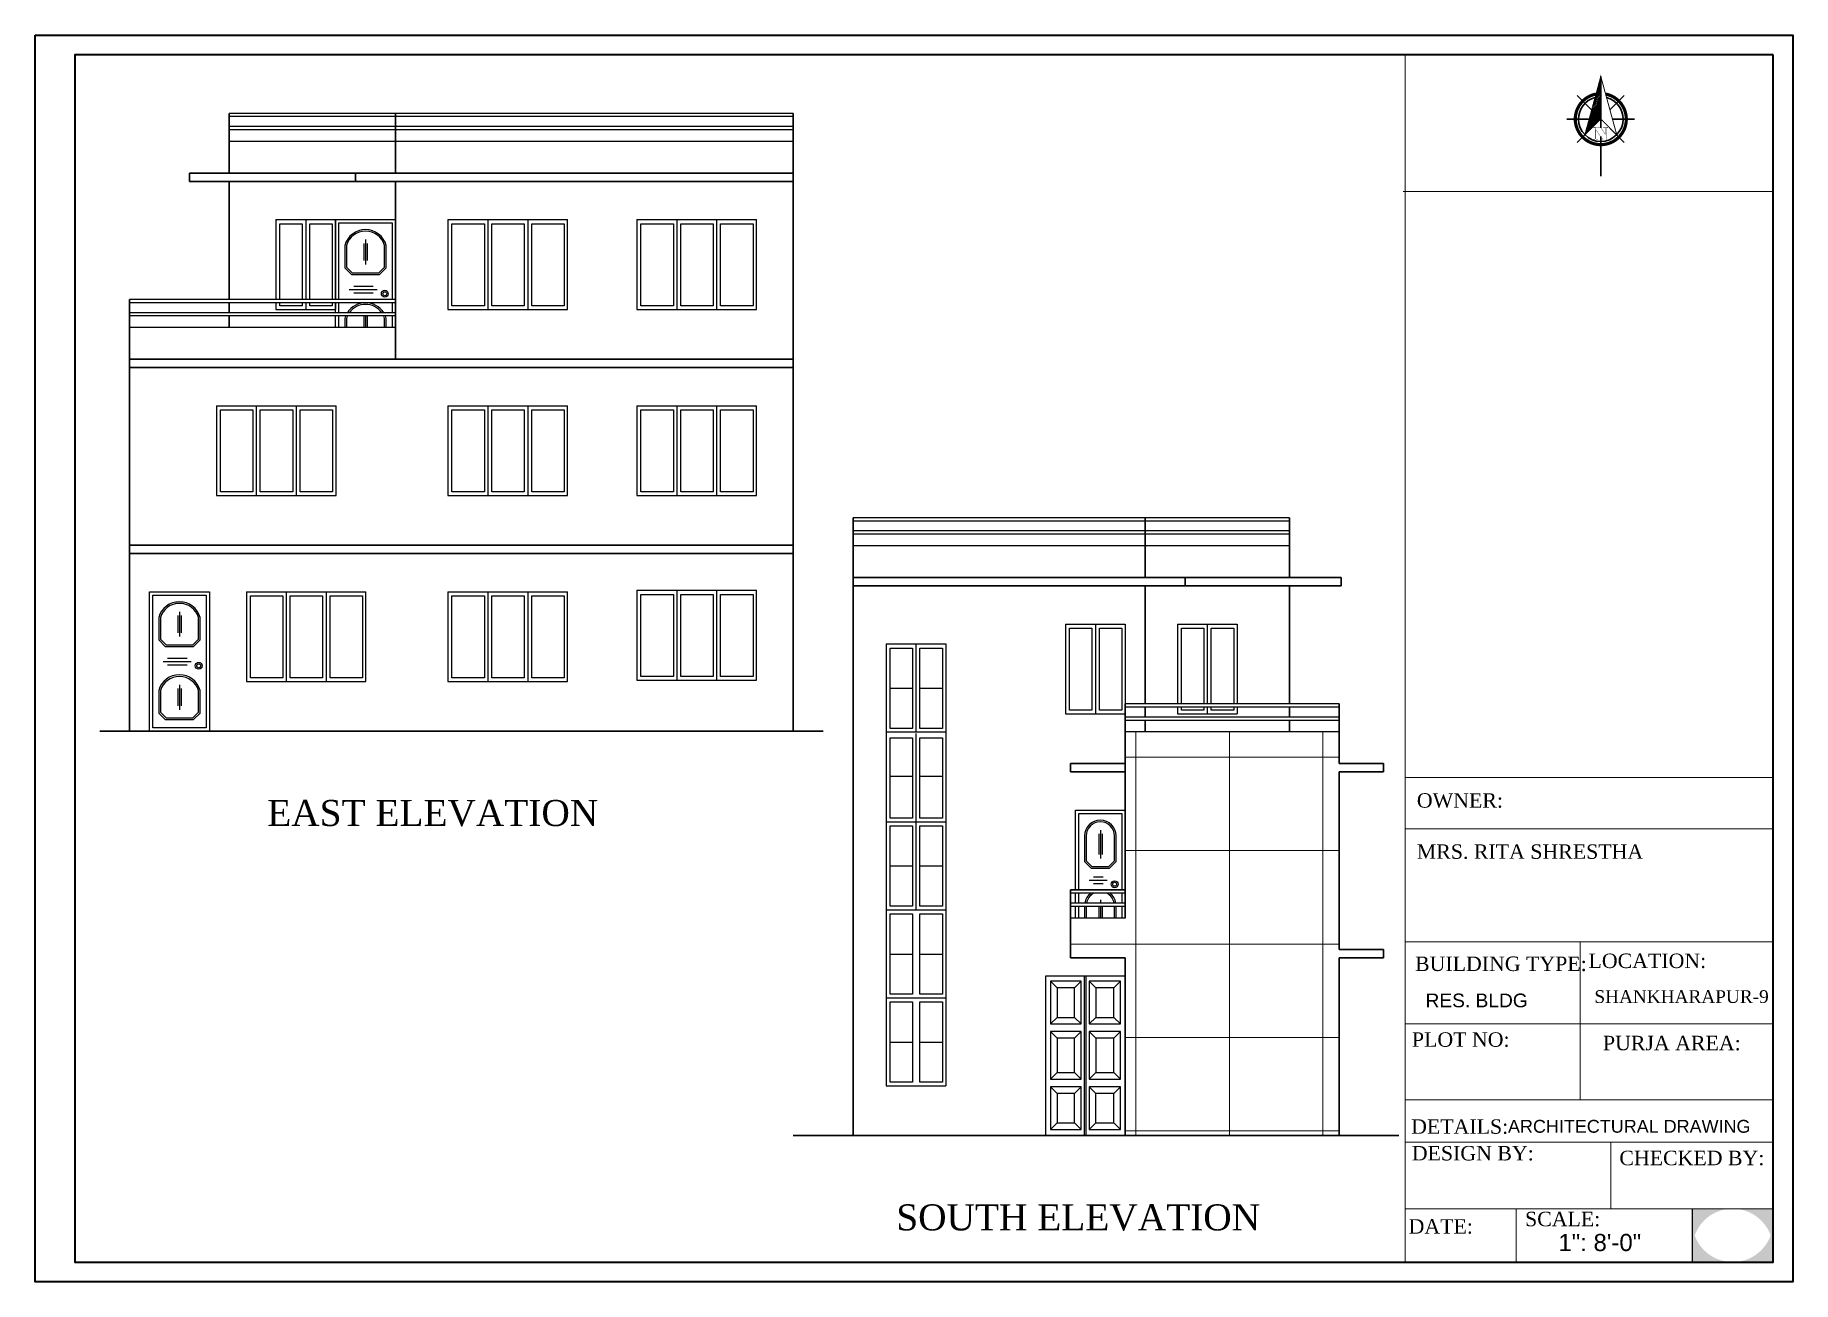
# Model space of a CAD drawing. Header units: inches. Extents: x 45643 to 70559, y -8725 to 1713.
# Drawn here: x 60563 to 61621, y -7782 to -7031 of the extents above; entities that cross this region are included whole.
import ezdxf

# ---------------------------------------------------------------- set-up
doc = ezdxf.new("R2010")
doc.units = ezdxf.units.IN
doc.header["$MEASUREMENT"] = 0
for name, color, linetype, lineweight in [('1', 7, 'Continuous', 25), ('A_hatch', 253, 'Continuous', 5), ('ELEVATION', 6, 'Continuous', 30), ('REBARS', 50, 'Continuous', 20), ('Siteplan', 7, 'Continuous', 30), ('Text', 7, 'Continuous', 9)]:
    doc.layers.add(name, color=color, linetype=linetype, lineweight=lineweight)
doc.layers.add('DIMENTION', color=8, linetype='Continuous')
doc.layers.add('Normal Wall', color=7, linetype='Continuous', lineweight=35, true_color=0xffaf89)
doc.layers.add('Rear Wall', color=7, linetype='Continuous', lineweight=20, true_color=0xd4e480)
doc.styles.get("Standard").update_dxf_attribs({"font": 'times.ttf'})
doc.styles.add('SwissBT', font='swiss.ttf', dxfattribs={"height": 12})

msp = doc.modelspace()

# ---------------------------------------------------------------- texts
at = {"color": 0}
for s, p in [('OWNER:', (61395.012, -7496.368)), ('LOCATION:', (61498.351, -7592.914))]:
    msp.add_text(s, height=8.7044, dxfattribs=at).set_placement(p)
at = {"char_height": 15.677, "width": 236.13134, "attachment_point": 3}
for s, insert in [('{\\fTimes New Roman|b0|i0|c0|p18;EAST ELEVATION}', (60902.272, -7491.727)), ('{\\fTimes New Roman|b0|i0|c0|p18;SOUTH ELEVATION}', (61300.667, -7735.158))]:
    msp.add_mtext(s, dxfattribs=dict(at, insert=insert))
at = {"layer": 'Text', "color": 0}
for s, height, p in [('OWNER:', 8.7044, (61395.012, -7496.368)), ('MRS. RITA SHRESTHA', 8.70441, (61395.012, -7527.172)), ('LOCATION:', 8.7044, (61498.351, -7592.914)), ('CHECKED BY:', 8.70441, (61516.915, -7711.604)), ('CHECKED BY:', 8.70441, (61516.915, -7711.604)), ('DATE:', 8.7044, (61390.054, -7752.803)), ('SCALE:', 8.7044, (61460.144, -7748.338)), ('SCALE:', 8.7044, (61460.144, -7748.338))]:
    msp.add_text(s, height=height, dxfattribs=at).set_placement(p)
at = {"layer": 'Text', "color": 0, "attachment_point": 1}
for s, insert, char_height, width in [('BUILDING TYPE:', (61393.932, -7585.995), 8.70441, 148.55507), ('BUILDING TYPE:', (61393.932, -7585.995), 8.70441, 148.55507), ('PLOT NO: ', (61392.029, -7631.604), 8.7044, 138.02713), ('PLOT NO: ', (61392.029, -7631.604), 8.7044, 138.02713), ('PURJA AREA:', (61507.037, -7633.711), 8.70441, 197.58209), ('PURJA AREA:', (61507.037, -7633.711), 8.70441, 197.58209), ('DETAILS: ', (61391.587, -7683.992), 8.7044, 138.02713), ('DESIGN BY:', (61391.987, -7700.044), 8.7044, 138.02713), ('DESIGN BY:', (61391.987, -7700.044), 8.7044, 138.02713)]:
    msp.add_mtext(s, dxfattribs=dict(at, insert=insert, char_height=char_height, width=width))
at = {"layer": 'Text', "color": 0, "linetype": 'ByBlock', "insert": (61501.882, -7606.262), "char_height": 7.67109, "attachment_point": 1}
msp.add_mtext_dynamic_manual_height_columns('SHANKHARAPUR-9', width=381.03512, gutter_width=1.534, heights=[0], dxfattribs=at)
at = {"layer": 'Text', "color": 0, "insert": (61400.244, -7608.293), "char_height": 8.2555, "width": 163.21422, "attachment_point": 1, "style": 'SwissBT'}
msp.add_mtext('RES. BLDG', dxfattribs=at)
msp.add_mtext('RES. BLDG', dxfattribs=at)
at = {"layer": 'Text', "color": 0, "linetype": 'ByBlock', "insert": (61449.884, -7684.333), "char_height": 7.73955, "width": 268.53223, "attachment_point": 1, "style": 'SwissBT'}
msp.add_mtext('ARCHITECTURAL DRAWING', dxfattribs=at)
at = {"layer": 'Text', "color": 0, "ltscale": 0.5, "insert": (61480.225, -7752.982), "char_height": 10.3194, "width": 127.53441, "attachment_point": 1, "style": 'SwissBT'}
msp.add_mtext('1": 8\'-0"', dxfattribs=at)
msp.add_mtext('1": 8\'-0"', dxfattribs=at)

# ---------------------------------------------------------------- blocks, each defined once
blk = doc.blocks.new('*X1197')
at = {"color": 0}
for p, q in [((145.96, -414.6), (147.62, -412.94)), ((146.16, -413.87), (147.62, -412.41)), ((146.36, -413.14), (147.62, -411.88)), ((146.55, -412.41), (147.62, -411.35)), ((146.75, -411.68), (147.62, -410.82)), ((146.95, -410.95), (147.62, -410.29)), ((147.15, -410.22), (147.62, -409.76)), ((147.35, -409.49), (147.62, -409.23)), ((147.55, -408.76), (147.62, -408.7)), ((143.76, -422.63), (147.62, -418.77)), ((143.96, -421.9), (147.62, -418.24)), ((144.16, -421.17), (147.62, -417.71)), ((144.36, -420.44), (147.62, -417.18)), ((144.56, -419.71), (147.62, -416.65)), ((144.76, -418.98), (147.62, -416.12)), ((144.96, -418.25), (147.62, -415.59)), ((145.16, -417.52), (147.62, -415.06)), ((145.36, -416.79), (147.62, -414.53)), ((145.56, -416.06), (147.62, -414)), ((145.76, -415.33), (147.62, -413.47)), ((142.76, -426.28), (147.62, -421.42)), ((142.96, -425.55), (147.62, -420.89)), ((143.16, -424.82), (147.62, -420.36)), ((143.36, -424.09), (147.62, -419.83)), ((143.56, -423.36), (147.62, -419.3))]:
    blk.add_line(p, q, dxfattribs=at)
blk = doc.blocks.new('NORTH_15')
for p, q in [((-2.87, 2.87), (-7.37, 7.37)), ((0, 3.66), (0, 10.62)), ((2.87, 2.87), (7.37, 7.37)), ((-13.37, 0), (2.72, 0)), ((5.49, 0), (17.83, 0)), ((-2.87, -2.87), (-7.37, -7.37)), ((0, -3.66), (0, -10.62)), ((2.87, -2.87), (7.37, -7.37))]:
    blk.add_line(p, q)
at = {"const_width": 1}
for points in [[(0, -8, 1), (0, 8, 0.359415), (-7.86, 1.52, 1)], [(-7.86, -1.52, 0.359415), (0, -8, 1)]]:
    blk.add_lwpolyline(points, format="xyb", dxfattribs=at)
for points, const_width in [([(4.96, -5.01), (-13.37, 0), (4.9, 5), (0, 0), (4.96, -5.01)], 0.3), ([(5.93, -1.55), (6, -1.55), (6.07, -1.54), (6.13, -1.53), (6.17, -1.52), (6.22, -1.51), (6.26, -1.49), (6.28, -1.47), (6.3, -1.45), (6.32, -1.42), (6.33, -1.39), (6.35, -1.34), (6.36, -1.29), (6.37, -1.23), (6.38, -1.16), (6.38, -1.08), (6.38, -1), (6.54, -1), (6.54, -2.34), (6.38, -2.34), (6.38, -2.3), (6.38, -2.23), (6.38, -2.16), (6.37, -2.09), (6.36, -2.04), (6.35, -1.99), (6.33, -1.95), (6.32, -1.91), (6.3, -1.88), (6.28, -1.86), (6.26, -1.83), (6.22, -1.81), (6.18, -1.8), (6.13, -1.78), (6.07, -1.77), (6.01, -1.76), (5.95, -1.76), (2.66, -1.76), (2.66, -2.34), (2.5, -2.34), (2.5, -0.16), (4.71, 1.44), (3.14, 1.44), (3.07, 1.44), (3, 1.43), (2.94, 1.42), (2.89, 1.41), (2.85, 1.4), (2.81, 1.38), (2.78, 1.36), (2.76, 1.34), (2.74, 1.31), (2.72, 1.27), (2.7, 1.22), (2.69, 1.17), (2.68, 1.11), (2.67, 1.04), (2.66, 0.97), (2.66, 0.89), (2.66, 0.87), (2.5, 0.87), (2.5, 2.21), (2.66, 2.21), (2.66, 2.17), (2.66, 2.09), (2.67, 2.03), (2.68, 1.97), (2.69, 1.91), (2.7, 1.86), (2.71, 1.82), (2.73, 1.78), (2.75, 1.76), (2.77, 1.74), (2.8, 1.72), (2.85, 1.7), (2.89, 1.68), (2.94, 1.67), (3, 1.66), (3.07, 1.66), (3.14, 1.66), (6.54, 1.66), (6.54, 0.75), (3.33, -1.55), (5.93, -1.55), (5.93, -1.55)], 0.1)]:
    blk.add_lwpolyline(points, dxfattribs=dict(const_width=const_width))
for start, end in [(90, 164.973), (270, 90), (195.027, 270)]:
    blk.add_arc((0, 0), 7, start, end)
at = {"rotation": 90}
blk.add_blockref('*X1197', (-421.89, -147.62), dxfattribs=at)
blk = doc.blocks.new('A$C0BDB7EE9')
at = {"layer": 'Siteplan', "xscale": 2.999999999999779, "yscale": 2.999999999999779, "zscale": 2.999999999999779, "rotation": 247.8612575918487}
blk.add_blockref('NORTH_15', (20.2, 49.5), dxfattribs=at)
blk = doc.blocks.new('A$C327B4BBD')
at = {"layer": 'DIMENTION', "ltscale": 0.3, "xscale": 1.171875000000082, "yscale": 1.171875000000082, "zscale": 1.171875000000082, "rotation": 112.1387424081494}
blk.add_blockref('A$C0BDB7EE9', (16.1, 0), dxfattribs=at)

# ---------------------------------------------------------------- hatches: boundary and pattern name
msp.add_hatch(color=0).paths.add_polyline_path([(61609.43, -7737.802), (61585.12, -7737.802, -0.41421356), (61609.43, -7762.112)])
at = {"layer": 'A_hatch', "ltscale": 5}
h = msp.add_hatch(dxfattribs=at)
h.set_pattern_fill('ANSI37', color=11, scale=450, angle=45)
h.set_pattern_definition([(90, (138.407, -7690.99), (-56.25, 0), []), (180, (138.407, -7690.99), (-7e-15, -56.25), [])])
h.paths.add_polyline_path([(61348.213, -7474.813), (61374.873, -7474.813), (61374.873, -7469.813), (61348.213, -7469.813), (61348.213, -7450.813), (61219.497, -7450.813), (61219.497, -7464.813), (61219.497, -7562.813), (61214, -7562.813), (61214, -7562.878), (61213, -7562.878), (61191.497, -7562.825), (61191.497, -7562.878), (61189.497, -7562.878), (61186.497, -7562.813), (61186.497, -7586.813), (61219.497, -7586.813), (61219.497, -7693.813), (61348.213, -7693.813), (61348.213, -7586.813), (61374.873, -7586.813), (61374.873, -7581.813), (61348.213, -7581.813)])
at = {"layer": 'Text'}
for points in [[(61585.12, -7737.802), (61560.81, -7737.802), (61560.81, -7762.112, -0.41421356)], [(61585.12, -7737.802), (61560.81, -7737.802), (61560.81, -7762.112, -0.41421356)], [(61609.43, -7737.802), (61585.12, -7737.802, -0.41421356), (61609.43, -7762.112)], [(61560.81, -7745.618), (61560.81, -7769.928), (61585.12, -7769.928, -0.41421356)], [(61560.81, -7745.618), (61560.81, -7769.928), (61585.12, -7769.928, -0.41421356)], [(61609.43, -7745.618, -0.41421356), (61585.12, -7769.928), (61609.43, -7769.928)], [(61609.43, -7745.618, -0.41421356), (61585.12, -7769.928), (61609.43, -7769.928)]]:
    msp.add_hatch(color=0, dxfattribs=at).paths.add_polyline_path(points)

# ---------------------------------------------------------------- linework, layer by layer
at = {"color": 5}
for p, q in [((60708.186, -7142.381), (60744.186, -7142.381)), ((60708.186, -7142.381), (60708.186, -7190.381)), ((60726.186, -7142.381), (60726.186, -7190.381)), ((60744.186, -7142.381), (60744.186, -7190.381)), ((60811.801, -7142.381), (60883.801, -7142.381)), ((60811.801, -7142.381), (60811.801, -7196.381)), ((60835.801, -7142.381), (60835.801, -7196.381)), ((60859.801, -7142.381), (60859.801, -7196.381)), ((60883.801, -7196.381), (60883.801, -7142.381)), ((60925.551, -7142.381), (60997.551, -7142.381)), ((60925.551, -7142.381), (60925.551, -7196.381)), ((60949.551, -7142.381), (60949.551, -7196.381)), ((60973.551, -7142.381), (60973.551, -7196.381)), ((60997.551, -7196.381), (60997.551, -7142.381)), ((60708.186, -7192.381), (60708.186, -7196.381)), ((60726.186, -7192.381), (60726.186, -7196.381)), ((60744.186, -7192.381), (60744.186, -7196.381)), ((60708.186, -7196.381), (60744.186, -7196.381)), ((60811.801, -7196.381), (60883.801, -7196.381)), ((60925.551, -7196.381), (60997.551, -7196.381)), ((60672.454, -7254.381), (60744.454, -7254.381)), ((60672.454, -7254.381), (60672.454, -7308.381)), ((60696.454, -7254.381), (60696.454, -7308.381)), ((60720.454, -7254.381), (60720.454, -7308.381)), ((60744.454, -7308.381), (60744.454, -7254.381)), ((60811.801, -7254.381), (60883.801, -7254.381)), ((60811.801, -7254.381), (60811.801, -7308.381)), ((60835.801, -7254.381), (60835.801, -7308.381)), ((60859.801, -7254.381), (60859.801, -7308.381)), ((60883.801, -7308.381), (60883.801, -7254.381)), ((60925.551, -7254.381), (60997.551, -7254.381)), ((60925.551, -7254.381), (60925.551, -7308.381)), ((60949.551, -7254.381), (60949.551, -7308.381)), ((60973.551, -7254.381), (60973.551, -7308.381)), ((60997.551, -7308.381), (60997.551, -7254.381)), ((60672.454, -7308.381), (60744.454, -7308.381)), ((60811.801, -7308.381), (60883.801, -7308.381)), ((60925.551, -7308.381), (60997.551, -7308.381)), ((60690.454, -7366.381), (60762.454, -7366.381)), ((60690.454, -7366.381), (60690.454, -7420.381)), ((60714.454, -7366.381), (60714.454, -7420.381)), ((60738.454, -7366.381), (60738.454, -7420.381)), ((60762.454, -7420.381), (60762.454, -7366.381)), ((60811.801, -7366.381), (60883.801, -7366.381)), ((60811.801, -7366.381), (60811.801, -7420.381)), ((60835.801, -7366.381), (60835.801, -7420.381)), ((60859.801, -7366.381), (60859.801, -7420.381)), ((60883.801, -7420.381), (60883.801, -7366.381)), ((60925.551, -7365.519), (60997.551, -7365.519)), ((60925.551, -7365.519), (60925.551, -7419.519)), ((60949.551, -7365.519), (60949.551, -7419.519)), ((60973.551, -7365.519), (60973.551, -7419.519)), ((60997.551, -7419.519), (60997.551, -7365.519)), ((61183.497, -7385.813), (61219.497, -7385.813)), ((61183.497, -7385.813), (61183.497, -7439.813)), ((61201.497, -7385.813), (61201.497, -7439.813)), ((61219.497, -7385.813), (61219.497, -7439.813)), ((61250.894, -7385.813), (61286.894, -7385.813)), ((61250.894, -7385.813), (61250.894, -7433.813)), ((61268.894, -7385.813), (61268.894, -7433.813)), ((61286.894, -7385.813), (61286.894, -7433.813)), ((61075.497, -7397.813), (61093.497, -7397.813)), ((61075.497, -7397.813), (61094.497, -7397.813)), ((61075.497, -7397.813), (61111.497, -7397.813)), ((61075.497, -7397.813), (61075.497, -7486.813)), ((61093.497, -7397.813), (61093.497, -7450.813)), ((61111.497, -7397.813), (61111.497, -7486.813)), ((60690.454, -7420.381), (60762.454, -7420.381)), ((60811.801, -7420.381), (60883.801, -7420.381)), ((60925.551, -7419.519), (60997.551, -7419.519)), ((61077.899, -7424.47), (61091.434, -7424.47)), ((61095.899, -7424.47), (61109.434, -7424.47)), ((61250.894, -7435.813), (61250.894, -7439.813)), ((61268.894, -7435.813), (61268.894, -7439.813)), ((61286.894, -7435.813), (61286.894, -7439.813)), ((61183.497, -7439.813), (61219.497, -7439.813)), ((61250.894, -7439.813), (61286.894, -7439.813)), ((61075.497, -7450.813), (61111.497, -7450.813)), ((61093.497, -7451.813), (61093.497, -7486.813)), ((61077.899, -7477.47), (61091.434, -7477.47)), ((61095.899, -7477.47), (61109.434, -7477.47)), ((61075.497, -7486.813), (61075.497, -7505.813)), ((61093.497, -7486.813), (61093.497, -7504.813)), ((61111.497, -7486.813), (61111.497, -7505.813)), ((61075.497, -7504.813), (61111.497, -7504.813)), ((61075.497, -7504.813), (61075.497, -7663.813)), ((61093.497, -7504.813), (61093.497, -7557.813)), ((61111.497, -7504.813), (61111.497, -7663.813)), ((61077.899, -7531.47), (61091.434, -7531.47)), ((61095.899, -7531.47), (61109.434, -7531.47)), ((61075.497, -7557.813), (61111.497, -7557.813)), ((61077.899, -7584.47), (61091.434, -7584.47)), ((61095.899, -7584.47), (61109.434, -7584.47)), ((61075.497, -7610.813), (61111.497, -7610.813)), ((61077.899, -7637.47), (61091.434, -7637.47)), ((61095.899, -7637.47), (61109.434, -7637.47)), ((61075.497, -7663.813), (61111.497, -7663.813))]:
    msp.add_line(p, q, dxfattribs=at)
at = {"color": 40, "ltscale": 5}
for p, q in [((60749.689, -7157.881), (60749.689, -7171.381)), ((60750.689, -7157.881), (60750.689, -7170.967)), ((60761.189, -7156.706), (60761.189, -7167.056)), ((60762.189, -7154.381), (60762.189, -7169.381)), ((60763.189, -7156.706), (60763.189, -7167.056)), ((60773.689, -7170.967), (60773.689, -7157.881)), ((60774.689, -7171.381), (60774.689, -7157.881)), ((60753.689, -7175.381), (60749.689, -7171.381)), ((60754.104, -7174.381), (60750.689, -7170.967)), ((60770.275, -7174.381), (60773.689, -7170.967)), ((60770.689, -7175.381), (60774.689, -7171.381)), ((60753.689, -7175.381), (60770.689, -7175.381)), ((60753.689, -7175.381), (60770.689, -7175.381)), ((60754.104, -7174.381), (60770.275, -7174.381)), ((60755.057, -7182.459), (60766.868, -7182.459)), ((60752.437, -7184.459), (60769.258, -7184.459)), ((60755.057, -7186.459), (60766.868, -7186.459)), ((60749.689, -7201.881), (60749.689, -7207.381)), ((60750.689, -7201.881), (60750.689, -7207.381)), ((60761.189, -7200.706), (60761.189, -7207.381)), ((60762.189, -7200.381), (60762.189, -7207.381)), ((60763.189, -7200.706), (60763.189, -7207.381)), ((60773.689, -7207.381), (60773.689, -7201.881)), ((60774.689, -7207.381), (60774.689, -7201.881)), ((60637.689, -7381.881), (60637.689, -7395.381)), ((60638.689, -7381.881), (60638.689, -7394.967)), ((60649.189, -7380.706), (60649.189, -7391.056)), ((60650.189, -7378.381), (60650.189, -7393.381)), ((60651.189, -7380.706), (60651.189, -7391.056)), ((60661.689, -7394.967), (60661.689, -7381.881)), ((60662.689, -7395.381), (60662.689, -7381.881)), ((60641.689, -7399.381), (60637.689, -7395.381)), ((60642.104, -7398.381), (60638.689, -7394.967)), ((60658.275, -7398.381), (60661.689, -7394.967)), ((60658.689, -7399.381), (60662.689, -7395.381)), ((60641.689, -7399.381), (60658.689, -7399.381)), ((60641.689, -7399.381), (60658.689, -7399.381)), ((60642.104, -7398.381), (60658.275, -7398.381)), ((60640.437, -7408.459), (60657.258, -7408.459)), ((60643.057, -7406.459), (60654.868, -7406.459)), ((60643.057, -7410.459), (60654.868, -7410.459)), ((60637.689, -7425.881), (60637.689, -7439.381)), ((60638.689, -7425.881), (60638.689, -7438.967)), ((60649.189, -7424.706), (60649.189, -7435.056)), ((60650.189, -7422.381), (60650.189, -7437.381)), ((60651.189, -7424.706), (60651.189, -7435.056)), ((60661.689, -7438.967), (60661.689, -7425.881)), ((60662.689, -7439.381), (60662.689, -7425.881)), ((60641.689, -7443.381), (60637.689, -7439.381)), ((60642.104, -7442.381), (60638.689, -7438.967)), ((60641.689, -7443.381), (60658.689, -7443.381)), ((60641.689, -7443.381), (60658.689, -7443.381)), ((60642.104, -7442.381), (60658.275, -7442.381)), ((60658.275, -7442.381), (60661.689, -7438.967)), ((60658.689, -7443.381), (60662.689, -7439.381)), ((61204.5, -7509.878), (61204.5, -7526.878)), ((61195, -7513.378), (61195, -7528.878)), ((61196, -7513.378), (61196, -7528.463)), ((61203.5, -7512.202), (61203.5, -7524.553)), ((61205.5, -7512.202), (61205.5, -7524.553)), ((61213, -7528.463), (61213, -7513.378)), ((61214, -7528.878), (61214, -7513.378)), ((61199, -7532.878), (61195, -7528.878)), ((61199.414, -7531.878), (61196, -7528.463)), ((61199, -7532.878), (61210, -7532.878)), ((61199, -7532.878), (61210, -7532.878)), ((61199.414, -7531.878), (61209.586, -7531.878)), ((61209.586, -7531.878), (61213, -7528.463)), ((61210, -7532.878), (61214, -7528.878)), ((61197.747, -7539.955), (61208.569, -7539.955)), ((61200.368, -7537.955), (61206.179, -7537.955)), ((61200.368, -7541.955), (61206.179, -7541.955)), ((61204.5, -7551.878), (61204.5, -7553.878)), ((61195, -7555.878), (61195, -7556.878)), ((61195, -7555.878), (61195, -7562.878)), ((61196, -7555.878), (61196, -7556.878)), ((61196, -7555.878), (61196, -7562.878)), ((61203.5, -7555.878), (61203.5, -7556.878)), ((61203.5, -7555.878), (61203.5, -7562.878)), ((61204.5, -7555.878), (61204.5, -7556.878)), ((61204.5, -7555.878), (61204.5, -7562.878)), ((61205.5, -7555.878), (61205.5, -7556.878)), ((61205.5, -7555.878), (61205.5, -7562.878)), ((61213, -7562.878), (61213, -7555.878)), ((61213, -7556.878), (61213, -7555.878)), ((61214, -7562.878), (61214, -7555.878)), ((61214, -7556.878), (61214, -7555.878)), ((61219.497, -7597.813), (61171.497, -7597.813)), ((61171.497, -7597.813), (61171.497, -7693.813)), ((61174.534, -7600.915), (61174.534, -7626.599)), ((61174.534, -7600.915), (61178.477, -7604.858)), ((61192.885, -7600.915), (61174.534, -7600.915)), ((61178.477, -7604.858), (61178.477, -7622.656)), ((61188.942, -7604.858), (61178.477, -7604.858)), ((61192.885, -7600.915), (61188.942, -7604.858)), ((61188.942, -7622.656), (61188.942, -7604.858)), ((61192.885, -7626.599), (61192.885, -7600.915)), ((61194.787, -7597.813), (61194.787, -7693.813)), ((61195.787, -7597.813), (61195.787, -7693.813)), ((61197.775, -7600.915), (61197.775, -7626.599)), ((61197.775, -7600.915), (61201.717, -7604.858)), ((61216.546, -7600.915), (61197.775, -7600.915)), ((61201.717, -7604.858), (61201.717, -7622.656)), ((61212.603, -7604.858), (61201.717, -7604.858)), ((61216.546, -7600.915), (61212.603, -7604.858)), ((61212.603, -7622.656), (61212.603, -7604.858)), ((61216.546, -7626.599), (61216.546, -7600.915)), ((61219.497, -7597.813), (61219.497, -7693.813)), ((61178.477, -7622.656), (61174.534, -7626.599)), ((61174.534, -7626.599), (61192.885, -7626.599)), ((61178.477, -7622.656), (61188.942, -7622.656)), ((61188.942, -7622.656), (61192.885, -7626.599)), ((61201.717, -7622.656), (61197.775, -7626.599)), ((61197.775, -7626.599), (61216.546, -7626.599)), ((61201.717, -7622.656), (61212.603, -7622.656)), ((61212.603, -7622.656), (61216.546, -7626.599)), ((61174.534, -7631.199), (61174.534, -7659.832)), ((61174.534, -7631.199), (61178.477, -7635.142)), ((61192.885, -7631.199), (61174.534, -7631.199)), ((61178.477, -7635.142), (61178.477, -7655.889)), ((61188.942, -7635.142), (61178.477, -7635.142)), ((61192.885, -7631.199), (61188.942, -7635.142)), ((61188.942, -7655.889), (61188.942, -7635.142)), ((61192.885, -7659.832), (61192.885, -7631.199)), ((61197.775, -7631.199), (61197.775, -7659.832)), ((61197.775, -7631.199), (61201.717, -7635.142)), ((61216.546, -7631.199), (61197.775, -7631.199)), ((61201.717, -7635.142), (61201.717, -7655.889)), ((61212.603, -7635.142), (61201.717, -7635.142)), ((61216.546, -7631.199), (61212.603, -7635.142)), ((61212.603, -7655.889), (61212.603, -7635.142)), ((61216.546, -7659.832), (61216.546, -7631.199)), ((61178.477, -7655.889), (61174.534, -7659.832)), ((61174.534, -7659.832), (61192.885, -7659.832)), ((61178.477, -7655.889), (61188.942, -7655.889)), ((61188.942, -7655.889), (61192.885, -7659.832)), ((61201.717, -7655.889), (61197.775, -7659.832)), ((61197.775, -7659.832), (61216.546, -7659.832)), ((61201.717, -7655.889), (61212.603, -7655.889)), ((61212.603, -7655.889), (61216.546, -7659.832)), ((61174.534, -7664.432), (61174.534, -7690.115)), ((61174.534, -7664.432), (61178.477, -7668.375)), ((61192.885, -7664.432), (61174.534, -7664.432)), ((61178.477, -7668.375), (61178.477, -7686.173)), ((61188.942, -7668.375), (61178.477, -7668.375)), ((61192.885, -7664.432), (61188.942, -7668.375)), ((61188.942, -7686.173), (61188.942, -7668.375)), ((61192.885, -7690.115), (61192.885, -7664.432)), ((61197.775, -7664.432), (61197.775, -7690.115)), ((61197.775, -7664.432), (61201.717, -7668.375)), ((61216.546, -7664.432), (61197.775, -7664.432)), ((61212.603, -7668.375), (61201.717, -7668.375)), ((61201.717, -7686.173), (61201.717, -7668.375)), ((61216.546, -7664.432), (61212.603, -7668.375)), ((61212.603, -7686.173), (61212.603, -7668.375)), ((61216.546, -7690.115), (61216.546, -7664.432)), ((61178.477, -7686.173), (61174.534, -7690.115)), ((61174.534, -7690.115), (61192.885, -7690.115)), ((61178.477, -7686.173), (61188.942, -7686.173)), ((61188.942, -7686.173), (61192.885, -7690.115)), ((61201.717, -7686.173), (61197.775, -7690.115)), ((61197.775, -7690.115), (61216.546, -7690.115)), ((61201.717, -7686.173), (61212.603, -7686.173)), ((61212.603, -7686.173), (61216.546, -7690.115)), ((61171.497, -7693.813), (61219.497, -7693.813)), ((61219.497, -7693.813), (61171.917, -7693.813))]:
    msp.add_line(p, q, dxfattribs=at)
at = {"color": 0}
msp.add_line((61560.81, -7737.802), (61560.81, -7769.928), dxfattribs=at)
msp.add_line((61560.81, -7737.802), (61560.81, -7769.928), dxfattribs=at)
at = {"color": 5}
for points in [[(60710.588, -7190.381), (60710.588, -7144.839), (60724.124, -7144.839), (60724.124, -7190.381)], [(60728.588, -7190.381), (60728.588, -7144.839), (60742.124, -7144.839), (60742.124, -7190.381)], [(60724.124, -7192.381), (60724.124, -7194.239), (60710.588, -7194.239), (60710.588, -7192.381)], [(60742.124, -7192.381), (60742.124, -7194.239), (60728.588, -7194.239), (60728.588, -7192.381)], [(61253.296, -7433.813), (61253.296, -7388.27), (61266.831, -7388.27), (61266.831, -7433.813)], [(61271.296, -7433.813), (61271.296, -7388.27), (61284.831, -7388.27), (61284.831, -7433.813)], [(61266.831, -7435.813), (61266.831, -7437.67), (61253.296, -7437.67), (61253.296, -7435.813)], [(61284.831, -7435.813), (61284.831, -7437.67), (61271.296, -7437.67), (61271.296, -7435.813)], [(61077.899, -7486.813), (61077.899, -7454.27), (61091.434, -7454.27), (61091.434, -7486.813)], [(61095.899, -7486.813), (61095.899, -7454.27), (61109.434, -7454.27), (61109.434, -7486.813)], [(61091.434, -7486.813), (61091.434, -7502.67), (61077.899, -7502.67), (61077.899, -7486.813)], [(61109.434, -7486.813), (61109.434, -7502.67), (61095.899, -7502.67), (61095.899, -7486.813)]]:
    msp.add_lwpolyline(points, dxfattribs=at)
for points in [[(60814.202, -7144.839), (60833.738, -7144.839), (60833.738, -7194.239), (60814.202, -7194.239)], [(60838.202, -7144.839), (60857.738, -7144.839), (60857.738, -7194.239), (60838.202, -7194.239)], [(60862.202, -7144.839), (60881.738, -7144.839), (60881.738, -7194.239), (60862.202, -7194.239)], [(60927.953, -7144.839), (60947.488, -7144.839), (60947.488, -7194.239), (60927.953, -7194.239)], [(60951.953, -7144.839), (60971.488, -7144.839), (60971.488, -7194.239), (60951.953, -7194.239)], [(60975.953, -7144.839), (60995.488, -7144.839), (60995.488, -7194.239), (60975.953, -7194.239)], [(60674.856, -7256.839), (60694.391, -7256.839), (60694.391, -7306.239), (60674.856, -7306.239)], [(60698.856, -7256.839), (60718.391, -7256.839), (60718.391, -7306.239), (60698.856, -7306.239)], [(60722.856, -7256.839), (60742.391, -7256.839), (60742.391, -7306.239), (60722.856, -7306.239)], [(60814.202, -7256.839), (60833.738, -7256.839), (60833.738, -7306.239), (60814.202, -7306.239)], [(60838.202, -7256.839), (60857.738, -7256.839), (60857.738, -7306.239), (60838.202, -7306.239)], [(60862.202, -7256.839), (60881.738, -7256.839), (60881.738, -7306.239), (60862.202, -7306.239)], [(60927.953, -7256.839), (60947.488, -7256.839), (60947.488, -7306.239), (60927.953, -7306.239)], [(60951.953, -7256.839), (60971.488, -7256.839), (60971.488, -7306.239), (60951.953, -7306.239)], [(60975.953, -7256.839), (60995.488, -7256.839), (60995.488, -7306.239), (60975.953, -7306.239)], [(60692.856, -7368.839), (60712.391, -7368.839), (60712.391, -7418.239), (60692.856, -7418.239)], [(60716.856, -7368.839), (60736.391, -7368.839), (60736.391, -7418.239), (60716.856, -7418.239)], [(60740.856, -7368.839), (60760.391, -7368.839), (60760.391, -7418.239), (60740.856, -7418.239)], [(60814.202, -7368.839), (60833.738, -7368.839), (60833.738, -7418.239), (60814.202, -7418.239)], [(60838.202, -7368.839), (60857.738, -7368.839), (60857.738, -7418.239), (60838.202, -7418.239)], [(60862.202, -7368.839), (60881.738, -7368.839), (60881.738, -7418.239), (60862.202, -7418.239)], [(60927.953, -7367.976), (60947.488, -7367.976), (60947.488, -7417.376), (60927.953, -7417.376)], [(60951.953, -7367.976), (60971.488, -7367.976), (60971.488, -7417.376), (60951.953, -7417.376)], [(60975.953, -7367.976), (60995.488, -7367.976), (60995.488, -7417.376), (60975.953, -7417.376)], [(61185.899, -7388.27), (61199.434, -7388.27), (61199.434, -7437.67), (61185.899, -7437.67)], [(61203.899, -7388.27), (61217.434, -7388.27), (61217.434, -7437.67), (61203.899, -7437.67)], [(61077.899, -7400.27), (61091.434, -7400.27), (61091.434, -7448.67), (61077.899, -7448.67)], [(61095.899, -7400.27), (61109.434, -7400.27), (61109.434, -7448.67), (61095.899, -7448.67)], [(61077.899, -7507.27), (61091.434, -7507.27), (61091.434, -7555.67), (61077.899, -7555.67)], [(61095.899, -7507.27), (61109.434, -7507.27), (61109.434, -7555.67), (61095.899, -7555.67)], [(61077.899, -7560.27), (61091.434, -7560.27), (61091.434, -7608.67), (61077.899, -7608.67)], [(61095.899, -7560.27), (61109.434, -7560.27), (61109.434, -7608.67), (61095.899, -7608.67)], [(61077.899, -7613.27), (61091.434, -7613.27), (61091.434, -7661.67), (61077.899, -7661.67)], [(61095.899, -7613.27), (61109.434, -7613.27), (61109.434, -7661.67), (61095.899, -7661.67)]]:
    msp.add_lwpolyline(points, close=True, dxfattribs=at)
at = {"color": 40, "ltscale": 5}
for centre, radius, start, end in [((60762.189, -7161.355), 12.974, 15.530332, 164.469668), ((60762.189, -7161.411), 12.029, 17.061531, 162.938469), ((60762.189, -7205.355), 12.974, 32.515337, 147.484663), ((60762.189, -7205.411), 12.029, 35.75723, 144.24277), ((60762.189, -7205.355), 12.974, 157.457592, 164.469668), ((60762.189, -7205.411), 12.029, 155.285757, 162.938469), ((60762.189, -7205.411), 12.029, 17.061531, 24.714243), ((60762.189, -7205.355), 12.974, 15.530332, 22.542408), ((60650.189, -7385.355), 12.974, 15.530332, 164.469668), ((60650.189, -7385.411), 12.029, 17.061531, 162.938469), ((60650.189, -7429.355), 12.974, 15.530332, 164.469668), ((60650.189, -7429.411), 12.029, 17.061531, 162.938469), ((61204.5, -7513.378), 9.5, 0, 180), ((61204.5, -7513.378), 8.5, 0, 180), ((61204.5, -7555.378), 9.5, 127.863646, 170.91528), ((61204.5, -7555.378), 8.5, 118.072487, 169.835751), ((61204.5, -7555.378), 9.5, 127.863646, 136.826449), ((61204.5, -7555.378), 8.5, 118.072487, 130.119167), ((61204.5, -7555.378), 8.5, 10.164249, 61.927513), ((61204.5, -7555.378), 8.5, 49.880833, 61.927513), ((61204.5, -7555.378), 9.5, 9.08472, 52.136354), ((61204.5, -7555.378), 9.5, 43.173551, 52.136354)]:
    msp.add_arc(centre, radius, start, end, dxfattribs=at)
at = {"layer": '1', "color": 11, "ltscale": 5}
for p, q in [((61019.687, -7078.381), (60680.186, -7078.381)), ((61019.687, -7080.381), (60680.186, -7080.381)), ((61019.687, -7086.381), (60680.186, -7086.381)), ((61019.687, -7088.381), (60680.186, -7088.381)), ((61019.687, -7095.381), (60680.186, -7095.381)), ((60780.186, -7190.381), (60620.186, -7190.381)), ((60780.186, -7192.381), (60620.186, -7192.381)), ((60780.186, -7198.381), (60620.186, -7198.381)), ((60780.186, -7200.381), (60620.186, -7200.381)), ((60780.186, -7207.381), (60620.186, -7207.381)), ((61318.291, -7321.813), (61055.691, -7321.813)), ((61318.291, -7323.813), (61055.691, -7323.813)), ((61318.291, -7329.813), (61055.691, -7329.813)), ((61318.291, -7331.813), (61055.691, -7331.813)), ((61318.291, -7338.813), (61055.691, -7338.813)), ((61348.213, -7433.813), (61219.497, -7433.813)), ((61348.213, -7435.813), (61219.497, -7435.813)), ((61348.213, -7441.813), (61219.497, -7441.813)), ((61348.213, -7443.813), (61219.497, -7443.813)), ((61348.213, -7450.813), (61219.497, -7450.813)), ((61219.497, -7545.813), (61186.497, -7545.813)), ((61219.497, -7547.813), (61186.497, -7547.813)), ((61219.497, -7553.813), (61186.497, -7553.813)), ((61219.497, -7555.813), (61186.497, -7555.813)), ((61219.497, -7562.813), (61186.497, -7562.813))]:
    msp.add_line(p, q, dxfattribs=at)
at = {"layer": '1', "color": 2, "ltscale": 5}
for points in [[(60744.186, -7190.381), (60744.186, -7142.381), (60780.186, -7142.381), (60780.186, -7207.381)], [(60746.186, -7190.381), (60746.186, -7144.381), (60778.186, -7144.381), (60778.186, -7190.381)], [(60744.186, -7198.381), (60744.186, -7192.381)], [(60746.186, -7198.381), (60746.186, -7192.381)], [(60778.186, -7192.381), (60778.186, -7198.381)], [(60744.186, -7207.381), (60744.186, -7200.381)], [(60746.186, -7207.381), (60746.186, -7200.381)], [(60778.186, -7200.381), (60778.186, -7207.381)], [(61189.497, -7545.878), (61189.497, -7497.878), (61219.497, -7497.878), (61219.497, -7545.878)], [(61191.497, -7545.878), (61191.497, -7499.878), (61217.497, -7499.878), (61217.497, -7545.878)], [(61189.497, -7553.878), (61189.497, -7547.878)], [(61191.497, -7553.878), (61191.497, -7547.878)], [(61191.497, -7548.878), (61191.497, -7547.878)], [(61217.497, -7547.878), (61217.497, -7548.878)], [(61217.497, -7547.878), (61217.497, -7553.878)], [(61219.497, -7547.878), (61219.497, -7553.878)], [(61189.497, -7562.878), (61189.497, -7555.878)], [(61191.497, -7562.878), (61191.497, -7555.878)], [(61191.497, -7556.878), (61191.497, -7555.878)], [(61217.497, -7555.878), (61217.497, -7556.878)], [(61217.497, -7555.878), (61217.497, -7562.878)], [(61219.497, -7555.878), (61219.497, -7562.878)]]:
    msp.add_lwpolyline(points, dxfattribs=at)
for points in [[(60632.186, -7366.381), (60668.186, -7366.381), (60668.186, -7450.381), (60632.186, -7450.381)], [(60634.186, -7368.381), (60666.186, -7368.381), (60666.186, -7448.381), (60634.186, -7448.381)]]:
    msp.add_lwpolyline(points, close=True, dxfattribs=at)
at = {"layer": '1', "color": 21, "ltscale": 5}
for centre, radius in [((60773.806, -7186.976), 2.071), ((60773.806, -7186.976), 1.185), ((60661.806, -7410.976), 2.071), ((60661.806, -7410.976), 1.185), ((61213.117, -7542.473), 2.071), ((61213.117, -7542.473), 1.185)]:
    msp.add_circle(centre, radius, dxfattribs=at)
at = {"layer": 'ELEVATION'}
for p, q in [((60680.186, -7114.381), (60680.186, -7078.381)), ((60780.186, -7114.381), (60780.186, -7078.381)), ((61019.687, -7114.381), (61019.687, -7078.381)), ((60656.186, -7114.381), (61019.687, -7114.381)), ((60656.186, -7119.381), (60656.186, -7114.381)), ((60656.186, -7119.381), (61019.687, -7119.381)), ((60680.186, -7190.381), (60680.186, -7119.381)), ((60756.186, -7119.381), (60756.186, -7114.381)), ((60780.186, -7226.381), (60780.186, -7119.381)), ((61019.687, -7226.381), (61019.687, -7114.381)), ((60620.186, -7231.381), (60620.186, -7190.381)), ((60680.186, -7198.381), (60680.186, -7192.381)), ((60680.186, -7207.381), (60680.186, -7200.381)), ((60620.186, -7226.381), (61019.687, -7226.381)), ((60620.186, -7338.381), (60620.186, -7226.381)), ((60620.186, -7231.381), (61019.687, -7231.381)), ((61019.687, -7338.381), (61019.687, -7226.381)), ((61055.691, -7357.813), (61055.691, -7321.813)), ((61231.497, -7357.813), (61231.497, -7321.813)), ((61318.291, -7357.813), (61318.291, -7321.813)), ((60620.186, -7338.381), (61019.687, -7338.381)), ((60620.186, -7450.381), (60620.186, -7338.381)), ((61019.687, -7450.381), (61019.687, -7338.381)), ((60620.186, -7343.381), (61019.687, -7343.381)), ((61055.691, -7357.813), (61349.44, -7357.813)), ((61055.691, -7469.813), (61055.691, -7357.813)), ((61055.691, -7362.813), (61349.44, -7362.813)), ((61231.497, -7362.813), (61231.497, -7433.813)), ((61255.486, -7357.813), (61255.486, -7362.813)), ((61318.291, -7433.813), (61318.291, -7362.813)), ((61349.44, -7362.813), (61349.44, -7357.813)), ((61219.497, -7562.813), (61219.497, -7433.813)), ((61219.497, -7469.813), (61219.497, -7433.813)), ((61231.497, -7435.813), (61231.497, -7441.813)), ((61318.291, -7441.813), (61318.291, -7435.813)), ((61348.213, -7469.813), (61348.213, -7433.813)), ((61231.497, -7443.813), (61231.497, -7450.813)), ((61318.291, -7450.813), (61318.291, -7443.813)), ((60620.186, -7450.381), (60602.186, -7450.381)), ((60620.186, -7450.381), (61019.687, -7450.381)), ((61019.687, -7450.381), (61037.687, -7450.381)), ((61055.691, -7581.813), (61055.691, -7469.813)), ((61186.497, -7469.813), (61219.497, -7469.813)), ((61186.497, -7469.813), (61186.497, -7474.813)), ((61186.497, -7474.813), (61219.497, -7474.813)), ((61348.213, -7469.813), (61374.873, -7469.813)), ((61374.873, -7474.813), (61348.213, -7474.813)), ((61348.213, -7581.813), (61348.213, -7474.813)), ((61374.873, -7469.813), (61374.873, -7474.813)), ((61186.497, -7581.813), (61186.497, -7545.813)), ((61186.497, -7586.813), (61186.497, -7545.813)), ((61186.497, -7545.813), (61219.497, -7545.813)), ((61055.691, -7693.813), (61055.691, -7581.813)), ((61348.213, -7581.813), (61374.873, -7581.813)), ((61374.873, -7581.813), (61374.873, -7586.813)), ((61186.497, -7586.813), (61219.497, -7586.813)), ((61219.497, -7693.813), (61219.497, -7586.813)), ((61348.213, -7693.813), (61348.213, -7586.813)), ((61374.873, -7586.813), (61348.213, -7586.813)), ((61055.691, -7693.813), (61019.691, -7693.813)), ((61055.691, -7693.813), (61348.213, -7693.813)), ((61348.213, -7693.813), (61384.213, -7693.813))]:
    msp.add_line(p, q, dxfattribs=at)
at = {"layer": 'Normal Wall'}
for points in [[(60563.333, -7031.307), (61621.337, -7031.307), (61621.337, -7781.835), (60563.333, -7781.835)], [(60563.333, -7031.307), (61621.337, -7031.307), (61621.337, -7781.835), (60563.333, -7781.835)], [(61609.43, -7043.214), (60587.147, -7043.214), (60587.147, -7769.928), (61609.43, -7769.928)], [(61609.43, -7043.214), (60587.147, -7043.214), (60587.147, -7769.928), (61609.43, -7769.928)]]:
    msp.add_lwpolyline(points, close=True, dxfattribs=at)
at = {"layer": 'Rear Wall'}
for p, q in [((61388.011, -7487.486), (61388.011, -7043.214)), ((61386.832, -7125.512), (61609.43, -7125.512)), ((61388.011, -7478.222), (61609.43, -7478.222)), ((61388.011, -7478.222), (61609.43, -7478.222)), ((61388.011, -7478.222), (61609.43, -7478.222)), ((61388.011, -7478.222), (61609.43, -7478.222)), ((61388.011, -7509.026), (61609.43, -7509.026)), ((61388.011, -7509.026), (61609.43, -7509.026)), ((61388.011, -7577.084), (61609.43, -7577.084)), ((61388.011, -7577.084), (61609.43, -7577.084)), ((61493.28, -7577.084), (61493.28, -7662.985)), ((61493.28, -7577.084), (61493.28, -7672.249)), ((61388.011, -7626.575), (61609.43, -7626.575)), ((61388.011, -7626.575), (61609.43, -7626.575)), ((61388.011, -7672.249), (61609.43, -7672.249)), ((61388.011, -7697.683), (61609.43, -7697.683)), ((61388.011, -7697.683), (61609.43, -7697.683)), ((61511.859, -7737.802), (61511.859, -7697.683)), ((61511.859, -7737.802), (61511.859, -7697.683)), ((61388.011, -7737.802), (61609.43, -7737.802)), ((61388.011, -7737.802), (61609.43, -7737.802)), ((61454.749, -7737.802), (61454.749, -7769.928)), ((61454.749, -7737.802), (61454.749, -7769.928))]:
    msp.add_line(p, q, dxfattribs=at)
msp.add_lwpolyline([(61388.011, -7478.222), (61609.43, -7478.222), (61609.43, -7769.928), (61388.011, -7769.928)], close=True, dxfattribs=at)
msp.add_lwpolyline([(61388.011, -7478.222), (61609.43, -7478.222), (61609.43, -7769.928), (61388.011, -7769.928)], close=True, dxfattribs=at)

# ---------------------------------------------------------------- block references
at = {"layer": 'REBARS', "xscale": 0.5459999999999999, "yscale": 0.5459999999999999, "zscale": 0.5459999999999999, "rotation": 270}
msp.add_blockref('A$C327B4BBD', (61505.703, -7107.294), dxfattribs=at)

msp.set_redraw_order([(e.dxf.handle, doc.entitydb.next_handle()) for e in msp.query("TEXT MTEXT ATTDEF DIMENSION ARC_DIMENSION")])  # texts and dimensions are drawn at this point

doc.saveas('drawing.dxf')
